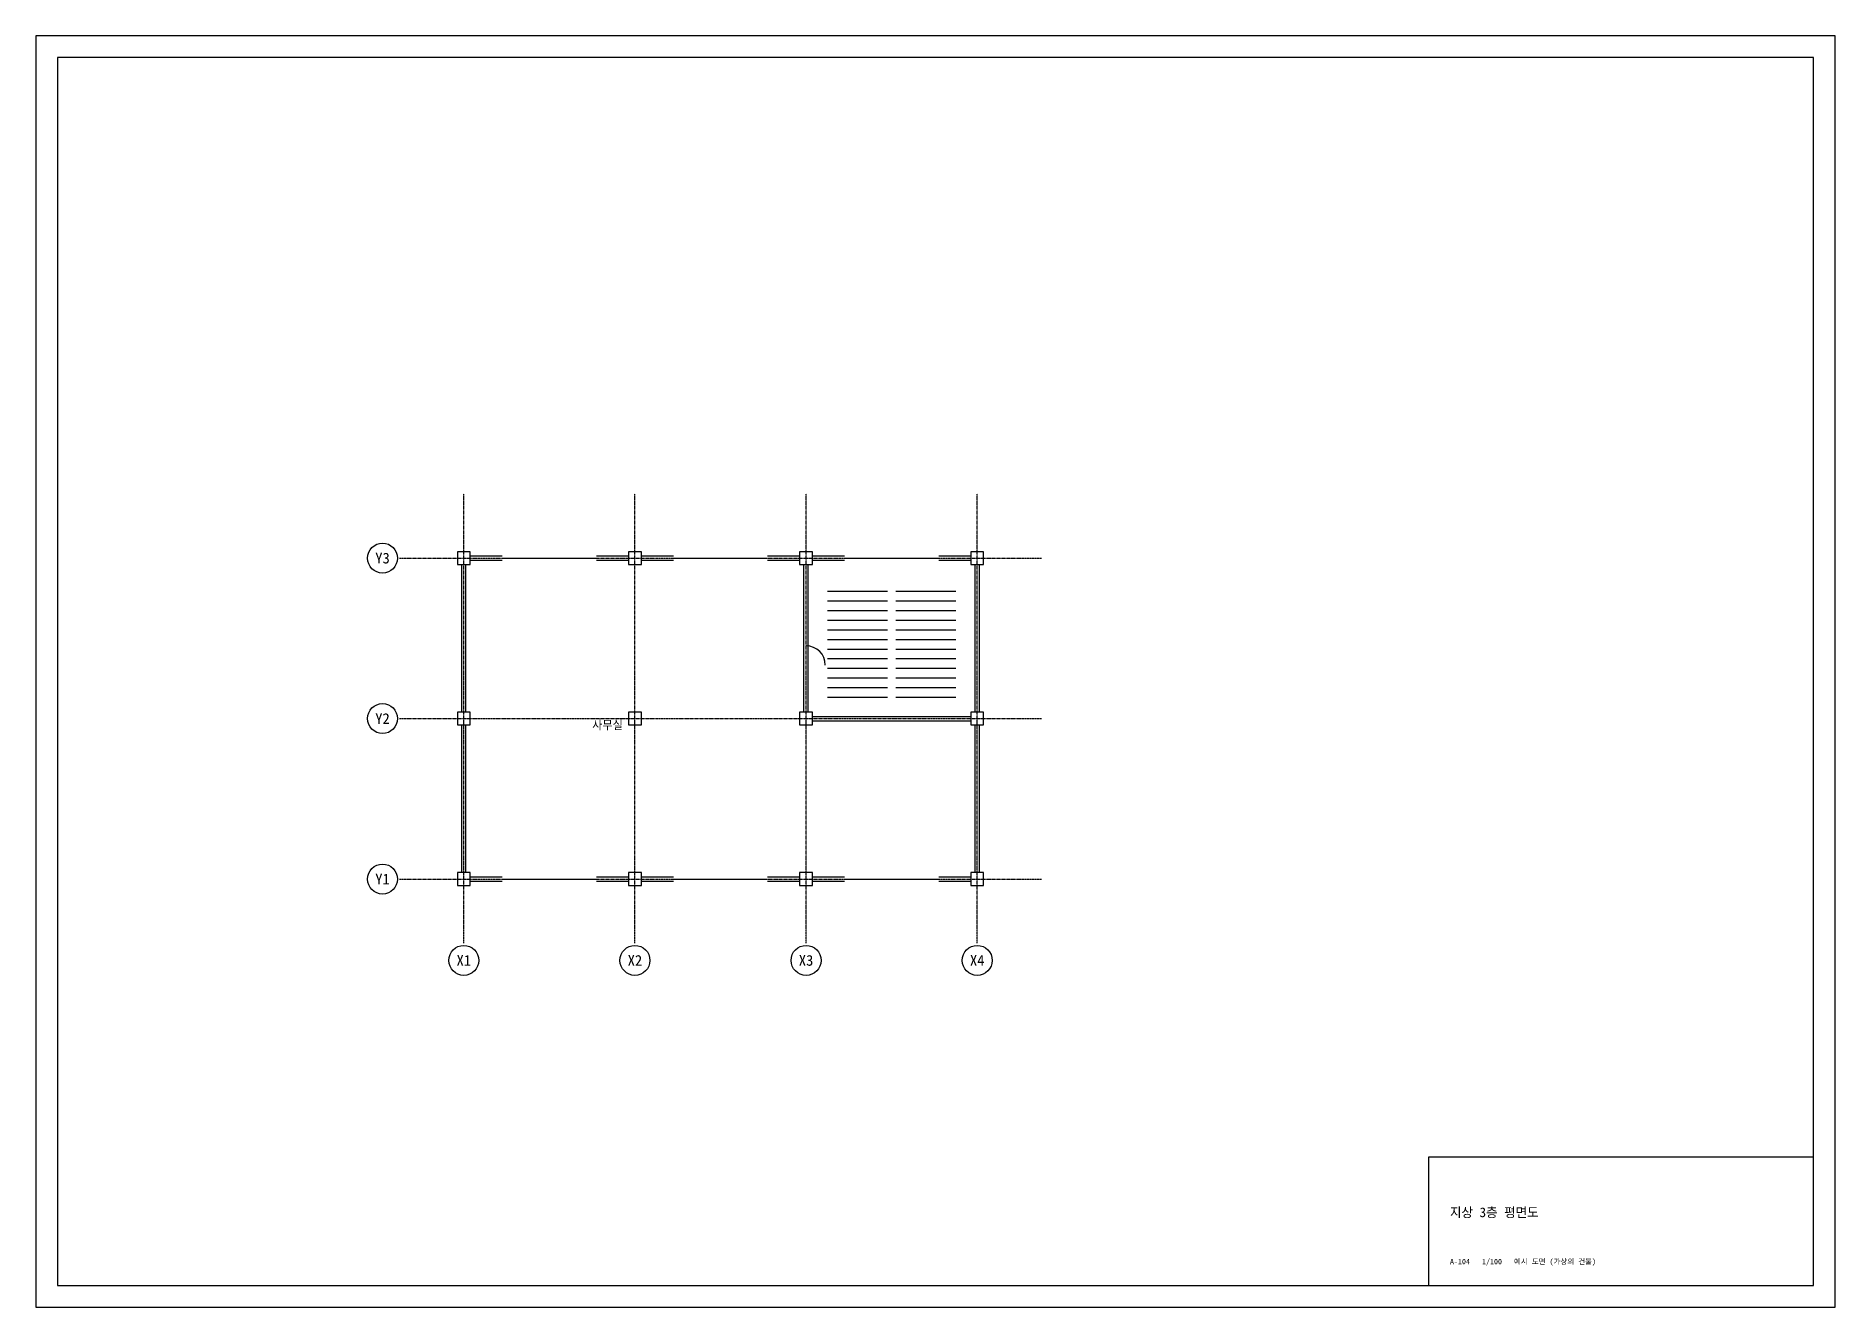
# Model space of a CAD drawing. Header units: millimetres. Extents: x 0 to 420500, y 0 to 59400.
# Drawn here: x 252300 to 336400, y 0 to 59400 of the extents above; entities that cross this region are included whole.
import ezdxf
from ezdxf.enums import TextEntityAlignment as Align

# ---------------------------------------------------------------- set-up
doc = ezdxf.new("R2010")
doc.units = ezdxf.units.MM
doc.linetypes.add('CENTER', pattern=[5.08, 3.175, -0.635, 0.635, -0.635])
for name, color, linetype in [('A-COL', 2, 'Continuous'), ('A-DOOR', 3, 'Continuous'), ('A-GRID', 1, 'Continuous'), ('A-STAIR', 6, 'Continuous'), ('A-TEXT', 7, 'Continuous'), ('A-WALL', 7, 'Continuous'), ('A-WIN', 4, 'Continuous'), ('SHEET', 7, 'Continuous')]:
    doc.layers.add(name, color=color, linetype=linetype)

msp = doc.modelspace()

# ---------------------------------------------------------------- texts
at = {"layer": 'A-GRID'}
for s, p in [('Y3', (268500, 35000)), ('Y2', (268500, 27500)), ('Y1', (268500, 20000)), ('X1', (272300, 16200)), ('X2', (280300, 16200)), ('X3', (288300, 16200)), ('X4', (296300, 16200))]:
    msp.add_text(s, height=500, dxfattribs=at).set_placement(p, align=Align.MIDDLE_CENTER)
at = {"layer": 'A-TEXT'}
msp.add_text('사무실', height=400, dxfattribs=at).set_placement((278300, 27000))
at = {"layer": 'SHEET'}
for s, height, p in [('지상 3층 평면도', 450, (318400, 4200)), ('A-104   1/100   예시 도면 (가상의 건물)', 250, (318400, 2000))]:
    msp.add_text(s, height=height, dxfattribs=at).set_placement(p)

# ---------------------------------------------------------------- linework, layer by layer
at = {"layer": 'A-COL'}
for points in [[(272000, 34700), (272600, 34700), (272600, 35300), (272000, 35300)], [(280000, 34700), (280600, 34700), (280600, 35300), (280000, 35300)], [(288000, 34700), (288600, 34700), (288600, 35300), (288000, 35300)], [(296000, 34700), (296600, 34700), (296600, 35300), (296000, 35300)], [(272000, 27200), (272600, 27200), (272600, 27800), (272000, 27800)], [(280000, 27200), (280600, 27200), (280600, 27800), (280000, 27800)], [(288000, 27200), (288600, 27200), (288600, 27800), (288000, 27800)], [(296000, 27200), (296600, 27200), (296600, 27800), (296000, 27800)], [(272000, 19700), (272600, 19700), (272600, 20300), (272000, 20300)], [(280000, 19700), (280600, 19700), (280600, 20300), (280000, 20300)], [(288000, 19700), (288600, 19700), (288600, 20300), (288000, 20300)], [(296000, 19700), (296600, 19700), (296600, 20300), (296000, 20300)]]:
    msp.add_lwpolyline(points, close=True, dxfattribs=at)
at = {"layer": 'A-DOOR'}
msp.add_arc((288300, 30000), 900, 0, 90, dxfattribs=at)
at = {"layer": 'A-GRID', "linetype": 'CENTER'}
for p, q in [((272300, 17000), (272300, 38000)), ((280300, 17000), (280300, 38000)), ((288300, 17000), (288300, 38000)), ((296300, 17000), (296300, 38000)), ((269300, 35000), (299300, 35000)), ((269300, 27500), (299300, 27500)), ((269300, 20000), (299300, 20000))]:
    msp.add_line(p, q, dxfattribs=at)
at = {"layer": 'A-GRID'}
for centre in [(268500, 35000), (268500, 27500), (268500, 20000), (272300, 16200), (280300, 16200), (288300, 16200), (296300, 16200)]:
    msp.add_circle(centre, 700, dxfattribs=at)
at = {"layer": 'A-STAIR'}
for p, q in [((289300, 33450), (292100, 33450)), ((289300, 33000), (292100, 33000)), ((292500, 33450), (295300, 33450)), ((292500, 33000), (295300, 33000)), ((289300, 32550), (292100, 32550)), ((289300, 32100), (292100, 32100)), ((292500, 32550), (295300, 32550)), ((292500, 32100), (295300, 32100)), ((289300, 31650), (292100, 31650)), ((289300, 31200), (292100, 31200)), ((292500, 31650), (295300, 31650)), ((292500, 31200), (295300, 31200)), ((289300, 30750), (292100, 30750)), ((289300, 30300), (292100, 30300)), ((292500, 30750), (295300, 30750)), ((292500, 30300), (295300, 30300)), ((289300, 29850), (292100, 29850)), ((292500, 29850), (295300, 29850)), ((289300, 29400), (292100, 29400)), ((289300, 28950), (292100, 28950)), ((292500, 29400), (295300, 29400)), ((292500, 28950), (295300, 28950)), ((289300, 28500), (292100, 28500)), ((292500, 28500), (295300, 28500))]:
    msp.add_line(p, q, dxfattribs=at)
at = {"layer": 'A-WALL'}
for p, q in [((272200, 27800), (272200, 34700)), ((272400, 27800), (272400, 34700)), ((272600, 35100), (274100, 35100)), ((272600, 34900), (274100, 34900)), ((278500, 35100), (280000, 35100)), ((278500, 34900), (280000, 34900)), ((280600, 35100), (282100, 35100)), ((280600, 34900), (282100, 34900)), ((286500, 35100), (288000, 35100)), ((286500, 34900), (288000, 34900)), ((288200, 27800), (288200, 34700)), ((288400, 27800), (288400, 34700)), ((288600, 35100), (290100, 35100)), ((288600, 34900), (290100, 34900)), ((294500, 35100), (296000, 35100)), ((294500, 34900), (296000, 34900)), ((296200, 27800), (296200, 34700)), ((296400, 27800), (296400, 34700)), ((272200, 20300), (272200, 27200)), ((272400, 20300), (272400, 27200)), ((288600, 27600), (296000, 27600)), ((288600, 27400), (296000, 27400)), ((296200, 20300), (296200, 27200)), ((296400, 20300), (296400, 27200)), ((272600, 20100), (274100, 20100)), ((272600, 19900), (274100, 19900)), ((278500, 20100), (280000, 20100)), ((278500, 19900), (280000, 19900)), ((280600, 20100), (282100, 20100)), ((280600, 19900), (282100, 19900)), ((286500, 20100), (288000, 20100)), ((286500, 19900), (288000, 19900)), ((288600, 20100), (290100, 20100)), ((288600, 19900), (290100, 19900)), ((294500, 20100), (296000, 20100)), ((294500, 19900), (296000, 19900))]:
    msp.add_line(p, q, dxfattribs=at)
at = {"layer": 'A-WIN'}
for p, q in [((274100, 35000), (278500, 35000)), ((282100, 35000), (286500, 35000)), ((290100, 35000), (294500, 35000)), ((274100, 20000), (278500, 20000)), ((282100, 20000), (286500, 20000)), ((290100, 20000), (294500, 20000))]:
    msp.add_line(p, q, dxfattribs=at)
at = {"layer": 'SHEET'}
for points in [[(252300, 0), (336400, 0), (336400, 59400), (252300, 59400)], [(253300, 1000), (335400, 1000), (335400, 58400), (253300, 58400)], [(317400, 1000), (335400, 1000), (335400, 7000), (317400, 7000)]]:
    msp.add_lwpolyline(points, close=True, dxfattribs=at)

msp.set_redraw_order([(e.dxf.handle, doc.entitydb.next_handle()) for e in msp.query("TEXT MTEXT ATTDEF DIMENSION ARC_DIMENSION")])  # texts and dimensions are drawn at this point

doc.saveas('drawing.dxf')
